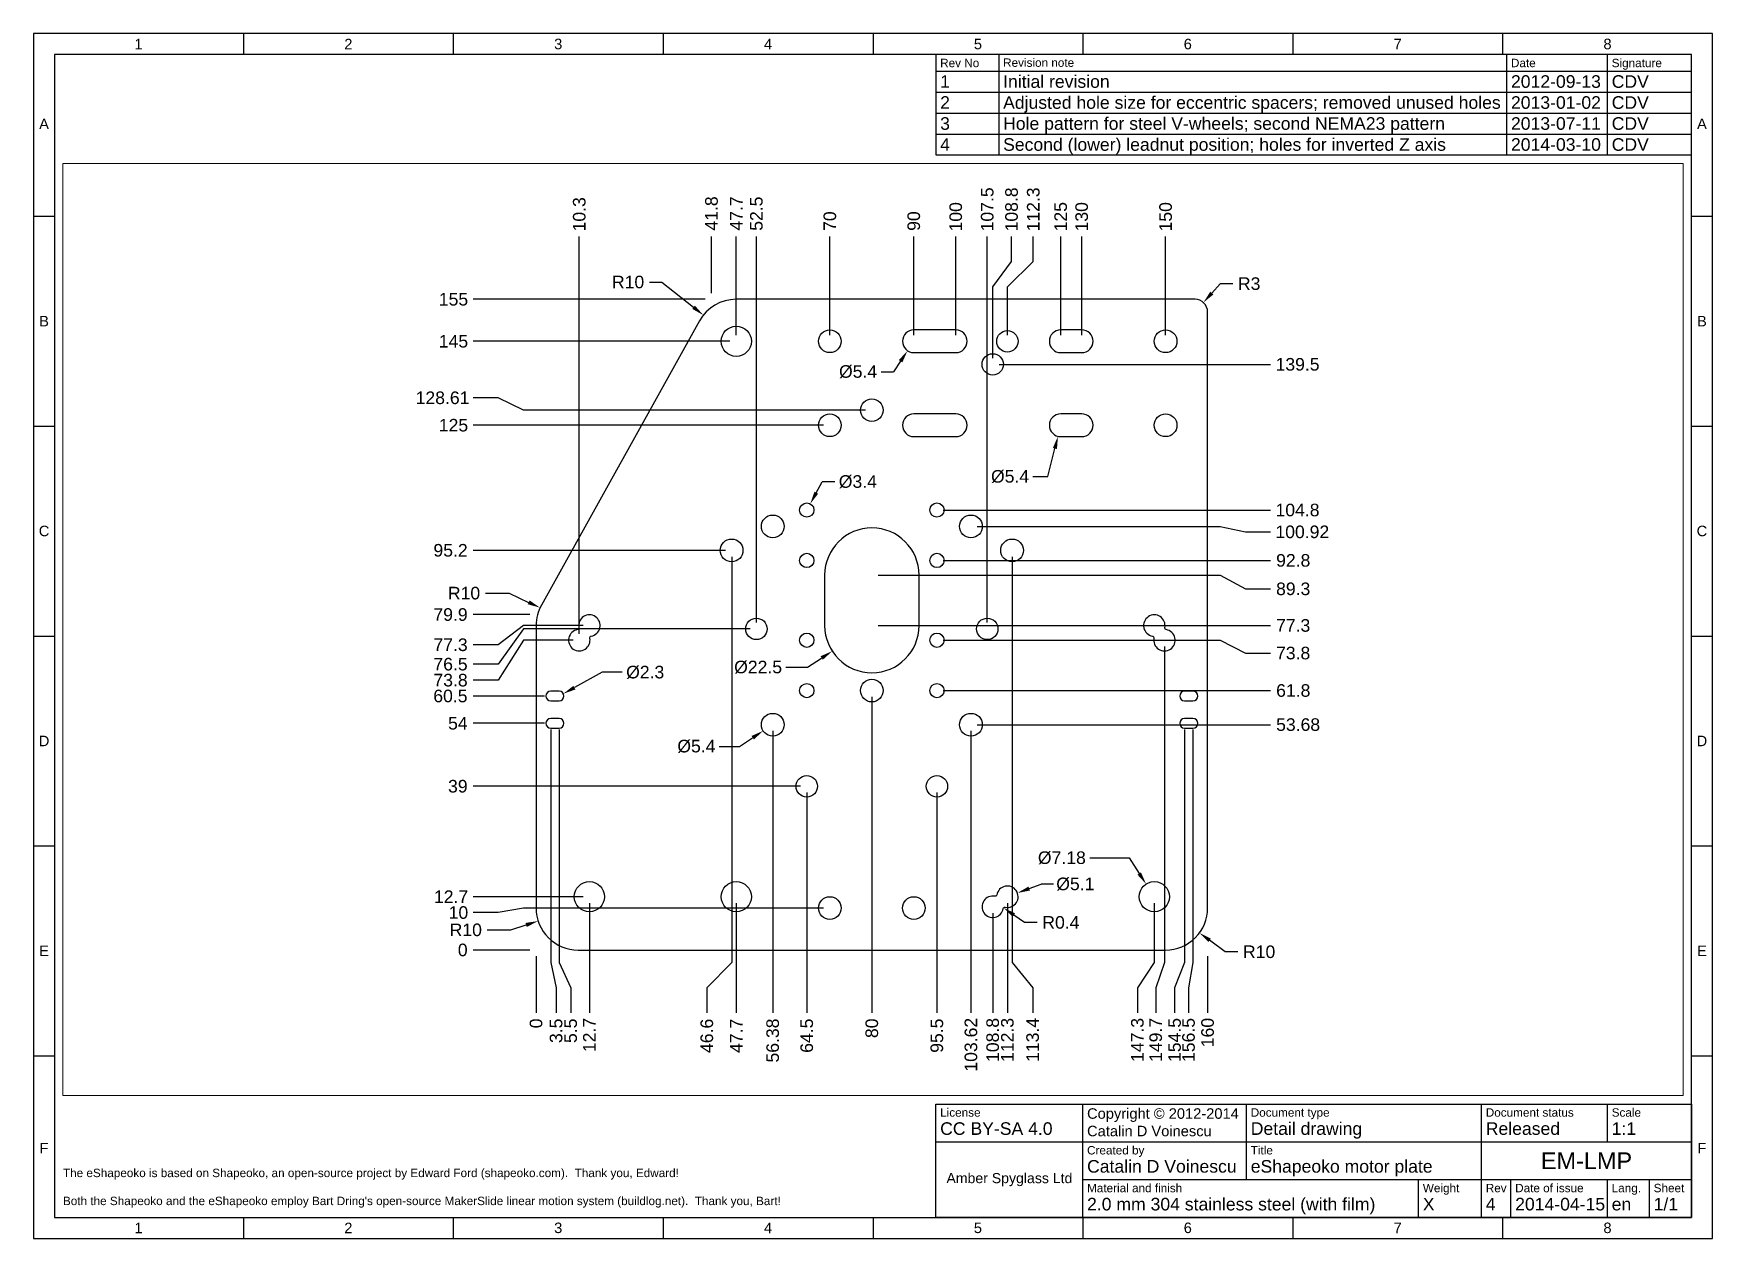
# Paper-space layout 'Sheet3' of a CAD drawing. Header units: millimetres. Extents: x 15 to 415, y 5 to 292.
# The model-space entities are those that its viewports show. They can reach past a viewport. Long polylines and large blocks are cut down to what shows.
import ezdxf

# ---------------------------------------------------------------- set-up
doc = ezdxf.new("R2010")
doc.units = ezdxf.units.MM
doc.layers.add('Dimensions', color=7, linetype='Continuous')
doc.layers.add('Parts', color=7, linetype='Continuous')
doc.styles.get("Standard").update_dxf_attribs({"font": 'arial.ttf'})
doc.dimstyles.new('Copy of Standard', dxfattribs={"dimtxt": 3, "dimasz": 3, "dimexe": 3, "dimexo": 1.5, "dimgap": 1.5, "dimtad": 0, "dimtoh": 1, "dimdsep": 46, "dimtxsty": 'Standard', "dimcen": 0, "dimadec": 0, "dimazin": 2, "dimtfac": 1, "dimtofl": 0, "dimtmove": 0, "dimatfit": 3, "dimfxl": 1, "dimtolj": 1, "dimtzin": 0, "dimarcsym": 0})

psp = doc.layouts.new('Sheet3')

# ---------------------------------------------------------------- texts
for s, insert, char_height, width, attachment_point in [('{1}', (40, 289.5), 2.5, 50, 5), ('{2}', (90, 289.5), 2.5, 50, 5), ('{3}', (140, 289.5), 2.5, 50, 5), ('{4}', (190, 289.5), 2.5, 50, 5), ('{5}', (240, 289.5), 2.5, 50, 5), ('{6}', (290, 289.5), 2.5, 50, 5), ('{7}', (340, 289.5), 2.5, 50, 5), ('{8}', (390, 289.5), 2.5, 50, 5), ('{Rev No}', (231, 286), 2, 13, 1), ('{Revision note}', (246, 286.08), 2, 99, 1), ('{Date}', (367, 286), 2, 22, 1), ('{Signature}', (391, 286), 2, 18, 1), ('{1}', (231, 282.08), 3, 13, 1), ('{Initial revision}', (246, 282.08), 3, 99, 1), ('{2012-09-13}', (367, 282.08), 3, 22, 1), ('{CDV}', (391, 282.08), 3, 18, 1), ('{2}', (231, 277.08), 3, 13, 1), ('{Adjusted hole size for eccentric spacers; removed unused holes}', (246, 277.08), 3, 119, 1), ('{2013-01-02}', (367, 277.08), 3, 22, 1), ('{CDV}', (391, 277.08), 3, 18, 1), ('{3}', (231, 272.08), 3, 13, 1), ('{Hole pattern for steel V-wheels; second NEMA23 pattern}', (246, 272.08), 3, 119, 1), ('{2013-07-11}', (367, 272.08), 3, 22, 1), ('{CDV}', (391, 272.08), 3, 18, 1), ('{A}', (17.5, 270.5), 2.5, 5, 5), ('{A}', (412.5, 270.5), 2.5, 5, 5), ('{4}', (231, 267.08), 3, 13, 1), ('{Second (lower) leadnut position; holes for inverted Z axis}', (246, 267.08), 3, 119, 1), ('{2014-03-10}', (367, 267.08), 3, 22, 1), ('{CDV}', (391, 267.08), 3, 18, 1), ('{B}', (17.5, 223.5), 2.5, 5, 5), ('{B}', (412.5, 223.5), 2.5, 5, 5), ('{C}', (17.5, 173.5), 2.5, 5, 5), ('{C}', (412.5, 173.5), 2.5, 5, 5), ('{D}', (17.5, 123.5), 2.5, 5, 5), ('{D}', (412.5, 123.5), 2.5, 5, 5), ('{E}', (17.5, 73.5), 2.5, 5, 5), ('{E}', (412.5, 73.5), 2.5, 5, 5), ('{License\\P\\H1.5x;CC BY-SA 4.0}', (231, 36), 2, 33, 1), ('{Copyright © 2012-2014\\PCatalin D Voinescu}', (266, 36), 2.5, 37, 1), ('{Document type\\P\\H1.5x;Detail drawing}', (305, 36), 2, 54, 1), ('{Document status\\P\\H1.5x;Released}', (361, 36), 2, 28, 1), ('{Scale\\P\\H1.5x;1:1}', (391, 36), 2, 18, 1), ('{F}', (17.5, 26.5), 2.5, 5, 5), ('{Created by\\P\\H1.5x;Catalin D Voinescu}', (266, 27), 2, 37, 1), ('{Title\\P\\H1.5x;eShapeoko motor plate}', (305, 27), 2, 54, 1), ('{EM-LMP}', (385, 23.5), 4, 48, 5), ('{F}', (412.5, 26.5), 2.5, 5, 5), ("{The eShapeoko is based on Shapeoko, an open-source project by Edward Ford (shapeoko.com).  Thank you, Edward!\\P\\PBoth the Shapeoko and the eShapeoko employ Bart Dring's open-source MakerSlide linear motion system (buildlog.net).  Thank you, Bart!}", (22, 21.6), 2, 176.1121, 1), ('{\\H0.8x;Amber Spyglass Ltd}', (247.5, 19), 3, 33, 5), ('{Material and finish\\P\\H1.5x;2.0 mm 304 stainless steel (with film)}', (266, 18), 2, 78, 1), ('{Weight\\P\\H1.5x;X}', (346, 18), 2, 13, 1), ('{Rev\\P\\H1.5x;4}', (361, 18), 2, 6, 1), ('{Date of issue\\P\\H1.5x;2014-04-15}', (368, 18), 2, 21.3076, 1), ('{Lang.\\P\\H1.5x;en}', (391, 18), 2, 8, 1), ('{Sheet\\P\\H1.5x;1/1}', (401, 18), 2, 8, 1), ('{1}', (40, 7.5), 2.5, 50, 5), ('{2}', (90, 7.5), 2.5, 50, 5), ('{3}', (140, 7.5), 2.5, 50, 5), ('{4}', (190, 7.5), 2.5, 50, 5), ('{5}', (240, 7.5), 2.5, 50, 5), ('{6}', (290, 7.5), 2.5, 50, 5), ('{7}', (340, 7.5), 2.5, 50, 5), ('{8}', (390, 7.5), 2.5, 50, 5)]:
    psp.add_mtext(s, dxfattribs=dict(insert=insert, char_height=char_height, width=width, attachment_point=attachment_point))

msp = doc.modelspace()

# ---------------------------------------------------------------- blocks, each defined once
blk = doc.blocks.new('*D1')
at = {"layer": 'Defpoints', "color": 0}
for p in [(-15, 145), (47.7, 145), (0, 0)]:
    blk.add_point(p, dxfattribs=at)
at = {"layer": 'Dimensions', "color": 0, "lineweight": -2}
blk.add_line((46.2, 145), (-15, 145), dxfattribs=at)
at = {"layer": 'Dimensions', "color": 0, "insert": (-19.68, 145), "char_height": 3, "attachment_point": 5}
blk.add_mtext('\\A1;145', dxfattribs=at)
blk = doc.blocks.new('*D2')
at = {"layer": 'Defpoints', "color": 0}
for p in [(12.7, 77.3), (-15, 72.7), (0, 0)]:
    blk.add_point(p, dxfattribs=at)
at = {"layer": 'Dimensions', "color": 0, "lineweight": -2}
for p, q in [((-3, 77.3), (-9, 72.7)), ((11.2, 77.3), (-3, 77.3)), ((-9, 72.7), (-15, 72.7))]:
    blk.add_line(p, q, dxfattribs=at)
at = {"layer": 'Dimensions', "color": 0, "insert": (-20.38, 72.7), "char_height": 3, "attachment_point": 5}
blk.add_mtext('\\A1;77.3', dxfattribs=at)
blk = doc.blocks.new('*D3')
at = {"layer": 'Defpoints', "color": 0}
for p in [(-15, 12.7), (12.7, 12.7), (0, 0)]:
    blk.add_point(p, dxfattribs=at)
at = {"layer": 'Dimensions', "color": 0, "lineweight": -2}
blk.add_line((11.2, 12.7), (-15, 12.7), dxfattribs=at)
at = {"layer": 'Dimensions', "color": 0, "insert": (-20.25, 12.7), "char_height": 3, "attachment_point": 5}
blk.add_mtext('\\A1;12.7', dxfattribs=at)
blk = doc.blocks.new('*D4')
at = {"layer": 'Defpoints', "color": 0}
for p in [(52.5, 76.5), (-15, 68.08), (0, 0)]:
    blk.add_point(p, dxfattribs=at)
at = {"layer": 'Dimensions', "color": 0, "lineweight": -2}
for p, q in [((-3, 76.5), (-9, 68.08)), ((51, 76.5), (-3, 76.5)), ((-9, 68.08), (-15, 68.08))]:
    blk.add_line(p, q, dxfattribs=at)
at = {"layer": 'Dimensions', "color": 0, "insert": (-20.39, 68.08), "char_height": 3, "attachment_point": 5}
blk.add_mtext('\\A1;76.5', dxfattribs=at)
blk = doc.blocks.new('*D5')
at = {"layer": 'Defpoints', "color": 0}
for p in [(-15, 125), (70, 125), (0, 0)]:
    blk.add_point(p, dxfattribs=at)
at = {"layer": 'Dimensions', "color": 0, "lineweight": -2}
for p, q in [((-9, 125), (-15, 125)), ((-3, 125), (-9, 125)), ((68.5, 125), (-3, 125))]:
    blk.add_line(p, q, dxfattribs=at)
at = {"layer": 'Dimensions', "color": 0, "insert": (-19.68, 125), "char_height": 3, "attachment_point": 5}
blk.add_mtext('\\A1;125', dxfattribs=at)
blk = doc.blocks.new('*D6')
at = {"layer": 'Defpoints', "color": 0}
for p in [(95.5, 104.8), (175, 104.8), (0, 0)]:
    blk.add_point(p, dxfattribs=at)
at = {"layer": 'Dimensions', "color": 0, "lineweight": -2}
blk.add_line((97, 104.8), (175, 104.8), dxfattribs=at)
at = {"layer": 'Dimensions', "color": 0, "insert": (181.4185, 104.8), "char_height": 3, "attachment_point": 5}
blk.add_mtext('\\A1;104.8', dxfattribs=at)
blk = doc.blocks.new('*D7')
at = {"layer": 'Defpoints', "color": 0}
for p in [(95.5, 92.8), (175, 92.8), (0, 0)]:
    blk.add_point(p, dxfattribs=at)
at = {"layer": 'Dimensions', "color": 0, "lineweight": -2}
blk.add_line((97, 92.8), (175, 92.8), dxfattribs=at)
at = {"layer": 'Dimensions', "color": 0, "insert": (180.3955, 92.8), "char_height": 3, "attachment_point": 5}
blk.add_mtext('\\A1;92.8', dxfattribs=at)
blk = doc.blocks.new('*D8')
at = {"layer": 'Defpoints', "color": 0}
for p in [(95.5, 73.8), (175, 70.72), (0, 0)]:
    blk.add_point(p, dxfattribs=at)
at = {"layer": 'Dimensions', "color": 0, "lineweight": -2}
for p, q in [((97, 73.8), (163, 73.8)), ((163, 73.8), (169, 70.72)), ((169, 70.72), (175, 70.72))]:
    blk.add_line(p, q, dxfattribs=at)
at = {"layer": 'Dimensions', "color": 0, "insert": (180.38, 70.72), "char_height": 3, "attachment_point": 5}
blk.add_mtext('\\A1;73.8', dxfattribs=at)
blk = doc.blocks.new('*D9')
at = {"layer": 'Defpoints', "color": 0}
for p in [(95.5, 61.8), (175, 61.8), (0, 0)]:
    blk.add_point(p, dxfattribs=at)
at = {"layer": 'Dimensions', "color": 0, "lineweight": -2}
blk.add_line((97, 61.8), (175, 61.8), dxfattribs=at)
at = {"layer": 'Dimensions', "color": 0, "insert": (180.4045, 61.8), "char_height": 3, "attachment_point": 5}
blk.add_mtext('\\A1;61.8', dxfattribs=at)
blk = doc.blocks.new('*D10')
at = {"layer": 'Defpoints', "color": 0}
for p in [(-15, 39), (64.5, 39), (0, 0)]:
    blk.add_point(p, dxfattribs=at)
at = {"layer": 'Dimensions', "color": 0, "lineweight": -2}
blk.add_line((63, 39), (-15, 39), dxfattribs=at)
at = {"layer": 'Dimensions', "color": 0, "insert": (-18.648, 39), "char_height": 3, "attachment_point": 5}
blk.add_mtext('\\A1;39', dxfattribs=at)
blk = doc.blocks.new('*D11')
at = {"layer": 'Defpoints', "color": 0}
for p in [(-15, 60.5), (3.5, 60.5), (0, 0)]:
    blk.add_point(p, dxfattribs=at)
at = {"layer": 'Dimensions', "color": 0, "lineweight": -2}
blk.add_line((2, 60.5), (-15, 60.5), dxfattribs=at)
at = {"layer": 'Dimensions', "color": 0, "insert": (-20.412, 60.5), "char_height": 3, "attachment_point": 5}
blk.add_mtext('\\A1;60.5', dxfattribs=at)
blk = doc.blocks.new('*D12')
at = {"layer": 'Defpoints', "color": 0}
for p in [(-15, 54), (3.5, 54), (0, 0)]:
    blk.add_point(p, dxfattribs=at)
at = {"layer": 'Dimensions', "color": 0, "lineweight": -2}
blk.add_line((2, 54), (-15, 54), dxfattribs=at)
at = {"layer": 'Dimensions', "color": 0, "insert": (-18.6405, 54), "char_height": 3, "attachment_point": 5}
blk.add_mtext('\\A1;54', dxfattribs=at)
blk = doc.blocks.new('*D13')
at = {"layer": 'Defpoints', "color": 0}
for p in [(80, 77.3), (175, 77.3), (0, 0)]:
    blk.add_point(p, dxfattribs=at)
at = {"layer": 'Dimensions', "color": 0, "lineweight": -2}
blk.add_line((81.5, 77.3), (175, 77.3), dxfattribs=at)
at = {"layer": 'Dimensions', "color": 0, "insert": (180.3805, 77.3), "char_height": 3, "attachment_point": 5}
blk.add_mtext('\\A1;77.3', dxfattribs=at)
blk = doc.blocks.new('*D14')
at = {"layer": 'Defpoints', "color": 0}
for p in [(80, 89.3), (175, 86.02), (0, 0)]:
    blk.add_point(p, dxfattribs=at)
at = {"layer": 'Dimensions', "color": 0, "lineweight": -2}
for p, q in [((81.5, 89.3), (163, 89.3)), ((163, 89.3), (169, 86.02)), ((169, 86.02), (175, 86.02))]:
    blk.add_line(p, q, dxfattribs=at)
at = {"layer": 'Dimensions', "color": 0, "insert": (180.39, 86.02), "char_height": 3, "attachment_point": 5}
blk.add_mtext('\\A1;89.3', dxfattribs=at)
blk = doc.blocks.new('*D15')
at = {"layer": 'Defpoints', "color": 0}
for p in [(70, 170), (70, 145), (0, 0)]:
    blk.add_point(p, dxfattribs=at)
at = {"layer": 'Dimensions', "color": 0, "lineweight": -2}
blk.add_line((70, 146.5), (70, 170), dxfattribs=at)
at = {"layer": 'Dimensions', "color": 0, "insert": (70, 173.6285), "char_height": 3, "attachment_point": 5, "rotation": 90}
blk.add_mtext('\\A1;70', dxfattribs=at)
blk = doc.blocks.new('*D16')
at = {"layer": 'Defpoints', "color": 0}
for p in [(90, 170), (90, 145), (0, 0)]:
    blk.add_point(p, dxfattribs=at)
at = {"layer": 'Dimensions', "color": 0, "lineweight": -2}
blk.add_line((90, 146.5), (90, 170), dxfattribs=at)
at = {"layer": 'Dimensions', "color": 0, "insert": (90, 173.64), "char_height": 3, "attachment_point": 5, "rotation": 90}
blk.add_mtext('\\A1;90', dxfattribs=at)
blk = doc.blocks.new('*D17')
at = {"layer": 'Defpoints', "color": 0}
for p in [(100, 170), (100, 145), (0, 0)]:
    blk.add_point(p, dxfattribs=at)
at = {"layer": 'Dimensions', "color": 0, "lineweight": -2}
blk.add_line((100, 146.5), (100, 170), dxfattribs=at)
at = {"layer": 'Dimensions', "color": 0, "insert": (100, 174.66), "char_height": 3, "attachment_point": 5, "rotation": 90}
blk.add_mtext('\\A1;100', dxfattribs=at)
blk = doc.blocks.new('*D18')
at = {"layer": 'Defpoints', "color": 0}
for p in [(118.47, 170), (112.3, 145), (0, 0)]:
    blk.add_point(p, dxfattribs=at)
at = {"layer": 'Dimensions', "color": 0, "lineweight": -2}
for p, q in [((118.47, 164), (118.47, 170)), ((112.3, 158), (118.47, 164)), ((112.3, 146.5), (112.3, 158))]:
    blk.add_line(p, q, dxfattribs=at)
at = {"layer": 'Dimensions', "color": 0, "insert": (118.47, 176.42), "char_height": 3, "attachment_point": 5, "rotation": 90}
blk.add_mtext('\\A1;112.3', dxfattribs=at)
blk = doc.blocks.new('*D19')
at = {"layer": 'Defpoints', "color": 0}
for p in [(150, 170), (150, 145), (0, 0)]:
    blk.add_point(p, dxfattribs=at)
at = {"layer": 'Dimensions', "color": 0, "lineweight": -2}
blk.add_line((150, 146.5), (150, 170), dxfattribs=at)
at = {"layer": 'Dimensions', "color": 0, "insert": (150, 174.6635), "char_height": 3, "attachment_point": 5, "rotation": 90}
blk.add_mtext('\\A1;150', dxfattribs=at)
blk = doc.blocks.new('*D20')
at = {"layer": 'Defpoints', "color": 0}
for p in [(12.7, 12.7), (0, 0), (12.7, -15)]:
    blk.add_point(p, dxfattribs=at)
at = {"layer": 'Dimensions', "color": 0, "lineweight": -2}
blk.add_line((12.7, 11.2), (12.7, -15), dxfattribs=at)
at = {"layer": 'Dimensions', "color": 0, "insert": (12.7, -20.25), "char_height": 3, "attachment_point": 5, "rotation": 90}
blk.add_mtext('\\A1;12.7', dxfattribs=at)
blk = doc.blocks.new('*D21')
at = {"layer": 'Defpoints', "color": 0}
for p in [(47.7, 12.7), (0, 0), (47.7, -15)]:
    blk.add_point(p, dxfattribs=at)
at = {"layer": 'Dimensions', "color": 0, "lineweight": -2}
blk.add_line((47.7, 11.2), (47.7, -15), dxfattribs=at)
at = {"layer": 'Dimensions', "color": 0, "insert": (47.7, -20.451), "char_height": 3, "attachment_point": 5, "rotation": 90}
blk.add_mtext('\\A1;47.7', dxfattribs=at)
blk = doc.blocks.new('*D22')
at = {"layer": 'Defpoints', "color": 0}
for p in [(47.7, 170), (47.7, 145), (0, 0)]:
    blk.add_point(p, dxfattribs=at)
at = {"layer": 'Dimensions', "color": 0, "lineweight": -2}
blk.add_line((47.7, 146.5), (47.7, 170), dxfattribs=at)
at = {"layer": 'Dimensions', "color": 0, "insert": (47.7, 175.451), "char_height": 3, "attachment_point": 5, "rotation": 90}
blk.add_mtext('\\A1;47.7', dxfattribs=at)
blk = doc.blocks.new('*D23')
at = {"layer": 'Defpoints', "color": 0}
for p in [(112.3, 12.7), (0, 0), (112.3, -15)]:
    blk.add_point(p, dxfattribs=at)
at = {"layer": 'Dimensions', "color": 0, "lineweight": -2}
blk.add_line((112.3, 11.2), (112.3, -15), dxfattribs=at)
at = {"layer": 'Dimensions', "color": 0, "insert": (112.3, -21.4155), "char_height": 3, "attachment_point": 5, "rotation": 90}
blk.add_mtext('\\A1;112.3', dxfattribs=at)
blk = doc.blocks.new('*D24')
at = {"layer": 'Defpoints', "color": 0}
for p in [(147.3, 12.7), (0, 0), (143.28, -15)]:
    blk.add_point(p, dxfattribs=at)
at = {"layer": 'Dimensions', "color": 0, "lineweight": -2}
for p, q in [((147.3, 11.2), (147.3, -3)), ((147.3, -3), (143.28, -9)), ((143.28, -9), (143.28, -15))]:
    blk.add_line(p, q, dxfattribs=at)
at = {"layer": 'Dimensions', "color": 0, "insert": (143.28, -21.42), "char_height": 3, "attachment_point": 5, "rotation": 90}
blk.add_mtext('\\A1;147.3', dxfattribs=at)
blk = doc.blocks.new('*D25')
at = {"layer": 'Defpoints', "color": 0}
for p in [(64.5, 39), (0, 0), (64.5, -15)]:
    blk.add_point(p, dxfattribs=at)
at = {"layer": 'Dimensions', "color": 0, "lineweight": -2}
blk.add_line((64.5, 37.5), (64.5, -15), dxfattribs=at)
at = {"layer": 'Dimensions', "color": 0, "insert": (64.5, -20.412), "char_height": 3, "attachment_point": 5, "rotation": 90}
blk.add_mtext('\\A1;64.5', dxfattribs=at)
blk = doc.blocks.new('*D26')
at = {"layer": 'Defpoints', "color": 0}
for p in [(95.5, 39), (0, 0), (95.5, -15)]:
    blk.add_point(p, dxfattribs=at)
at = {"layer": 'Dimensions', "color": 0, "lineweight": -2}
blk.add_line((95.5, 37.5), (95.5, -15), dxfattribs=at)
at = {"layer": 'Dimensions', "color": 0, "insert": (95.5, -20.403), "char_height": 3, "attachment_point": 5, "rotation": 90}
blk.add_mtext('\\A1;95.5', dxfattribs=at)
blk = doc.blocks.new('*D27')
at = {"layer": 'Defpoints', "color": 0}
for p in [(56.38, 53.68), (0, 0), (56.38, -15)]:
    blk.add_point(p, dxfattribs=at)
at = {"layer": 'Dimensions', "color": 0, "lineweight": -2}
blk.add_line((56.38, 52.18), (56.38, -15), dxfattribs=at)
at = {"layer": 'Dimensions', "color": 0, "insert": (56.38, -21.5595), "char_height": 3, "attachment_point": 5, "rotation": 90}
blk.add_mtext('\\A1;56.38', dxfattribs=at)
blk = doc.blocks.new('*D28')
at = {"layer": 'Defpoints', "color": 0}
for p in [(103.62, 100.92), (175, 99.59), (0, 0)]:
    blk.add_point(p, dxfattribs=at)
at = {"layer": 'Dimensions', "color": 0, "lineweight": -2}
for p, q in [((105.12, 100.92), (163, 100.92)), ((163, 100.92), (169, 99.59)), ((169, 99.59), (175, 99.59))]:
    blk.add_line(p, q, dxfattribs=at)
at = {"layer": 'Dimensions', "color": 0, "insert": (182.56, 99.59), "char_height": 3, "attachment_point": 5}
blk.add_mtext('\\A1;100.92', dxfattribs=at)
blk = doc.blocks.new('*D29')
at = {"layer": 'Defpoints', "color": 0}
for p in [(103.62, 53.68), (175, 53.68), (0, 0)]:
    blk.add_point(p, dxfattribs=at)
at = {"layer": 'Dimensions', "color": 0, "lineweight": -2}
blk.add_line((105.12, 53.68), (175, 53.68), dxfattribs=at)
at = {"layer": 'Dimensions', "color": 0, "insert": (181.5595, 53.68), "char_height": 3, "attachment_point": 5}
blk.add_mtext('\\A1;53.68', dxfattribs=at)
blk = doc.blocks.new('*D30')
at = {"layer": 'Defpoints', "color": 0}
for p in [(0, 0), (160, 0), (160, -15)]:
    blk.add_point(p, dxfattribs=at)
at = {"layer": 'Dimensions', "color": 0, "lineweight": -2}
blk.add_line((160, -1.5), (160, -15), dxfattribs=at)
at = {"layer": 'Dimensions', "color": 0, "insert": (160, -19.6635), "char_height": 3, "attachment_point": 5, "rotation": 90}
blk.add_mtext('\\A1;160', dxfattribs=at)
blk = doc.blocks.new('*D31')
at = {"layer": 'Defpoints', "color": 0}
for p in [(0, 0), (0, 0), (0, -15)]:
    blk.add_point(p, dxfattribs=at)
at = {"layer": 'Dimensions', "color": 0, "lineweight": -2}
blk.add_line((0, -1.5), (0, -15), dxfattribs=at)
at = {"layer": 'Dimensions', "color": 0, "insert": (0, -17.4765), "char_height": 3, "attachment_point": 5, "rotation": 90}
blk.add_mtext('\\A1;0', dxfattribs=at)
blk = doc.blocks.new('*D32')
at = {"layer": 'Defpoints', "color": 0}
for p in [(-15, 0), (0, 0), (0, 0)]:
    blk.add_point(p, dxfattribs=at)
at = {"layer": 'Dimensions', "color": 0, "lineweight": -2}
blk.add_line((-1.5, 0), (-15, 0), dxfattribs=at)
at = {"layer": 'Dimensions', "color": 0, "insert": (-17.4765, 0), "char_height": 3, "attachment_point": 5}
blk.add_mtext('\\A1;0', dxfattribs=at)
blk = doc.blocks.new('*D33')
at = {"layer": 'Defpoints', "color": 0}
for p in [(-15, 155), (41.8, 155), (0, 0)]:
    blk.add_point(p, dxfattribs=at)
at = {"layer": 'Dimensions', "color": 0, "lineweight": -2}
blk.add_line((40.3, 155), (-15, 155), dxfattribs=at)
at = {"layer": 'Dimensions', "color": 0, "insert": (-19.68, 155), "char_height": 3, "attachment_point": 5}
blk.add_mtext('\\A1;155', dxfattribs=at)
blk = doc.blocks.new('*D34')
at = {"layer": 'Defpoints', "color": 0}
for p in [(41.8, 170), (41.8, 155), (0, 0)]:
    blk.add_point(p, dxfattribs=at)
at = {"layer": 'Dimensions', "color": 0, "lineweight": -2}
blk.add_line((41.8, 156.5), (41.8, 170), dxfattribs=at)
at = {"layer": 'Dimensions', "color": 0, "insert": (41.8, 175.4555), "char_height": 3, "attachment_point": 5, "rotation": 90}
blk.add_mtext('\\A1;41.8', dxfattribs=at)
blk = doc.blocks.new('*D35')
at = {"layer": 'Defpoints', "color": 0}
for p in [(-15, 79.9), (0, 79.9), (0, 0)]:
    blk.add_point(p, dxfattribs=at)
at = {"layer": 'Dimensions', "color": 0, "lineweight": -2}
blk.add_line((-1.5, 79.9), (-15, 79.9), dxfattribs=at)
at = {"layer": 'Dimensions', "color": 0, "insert": (-20.3835, 79.9), "char_height": 3, "attachment_point": 5}
blk.add_mtext('\\A1;79.9', dxfattribs=at)
blk = doc.blocks.new('*D36')
at = {"layer": 'Defpoints', "color": 0}
for p in [(157, 152), (159, 154.24)]:
    blk.add_point(p, dxfattribs=at)
at = {"layer": 'Dimensions', "color": 0, "lineweight": -2}
for p in [(160.99, 156.48), (165.99, 158.72)]:
    blk.add_line(p, (162.99, 158.72), dxfattribs=at)
at = {"layer": 'Dimensions', "color": 0}
blk.add_solid([(160.62, 156.81), (161.36, 156.15), (159, 154.24)], dxfattribs=at)
at = {"layer": 'Dimensions', "color": 0, "insert": (169.9, 158.72), "char_height": 3, "attachment_point": 5}
blk.add_mtext('\\A1;R3', dxfattribs=at)
blk = doc.blocks.new('*D37')
at = {"layer": 'Defpoints', "color": 0}
for p in [(150, 10), (158.06, 4.08)]:
    blk.add_point(p, dxfattribs=at)
at = {"layer": 'Dimensions', "color": 0, "lineweight": -2}
for p, q in [((164.2, -0.43), (160.48, 2.31)), ((167.2, -0.43), (164.2, -0.43))]:
    blk.add_line(p, q, dxfattribs=at)
at = {"layer": 'Dimensions', "color": 0}
blk.add_solid([(160.77, 2.71), (160.18, 1.9), (158.06, 4.08)], dxfattribs=at)
at = {"layer": 'Dimensions', "color": 0, "insert": (172.27, -0.43), "char_height": 3, "attachment_point": 5}
blk.add_mtext('\\A1;R10', dxfattribs=at)
blk = doc.blocks.new('*D38')
at = {"layer": 'Defpoints', "color": 0}
for p in [(10, 10), (0.49, 6.9)]:
    blk.add_point(p, dxfattribs=at)
at = {"layer": 'Dimensions', "color": 0, "lineweight": -2}
for p, q in [((-11.68, 4.79), (-6, 4.79)), ((-6, 4.79), (-2.36, 5.97))]:
    blk.add_line(p, q, dxfattribs=at)
at = {"layer": 'Dimensions', "color": 0}
blk.add_solid([(-2.21, 5.5), (-2.52, 6.45), (0.49, 6.9)], dxfattribs=at)
at = {"layer": 'Dimensions', "color": 0, "insert": (-16.75, 4.79), "char_height": 3, "attachment_point": 5}
blk.add_mtext('\\A1;R10', dxfattribs=at)
blk = doc.blocks.new('*D39')
at = {"layer": 'Defpoints', "color": 0}
for p in [(0.94, 81.55), (10, 77.3)]:
    blk.add_point(p, dxfattribs=at)
at = {"layer": 'Dimensions', "color": 0, "lineweight": -2}
for p, q in [((-12.09, 85), (-6.42, 85)), ((-6.42, 85), (-1.77, 82.82))]:
    blk.add_line(p, q, dxfattribs=at)
at = {"layer": 'Dimensions', "color": 0}
blk.add_solid([(-1.98, 82.37), (-1.56, 83.27), (0.94, 81.55)], dxfattribs=at)
at = {"layer": 'Dimensions', "color": 0, "insert": (-17.17, 85), "char_height": 3, "attachment_point": 5}
blk.add_mtext('\\A1;R10', dxfattribs=at)
blk = doc.blocks.new('*D40')
at = {"layer": 'Defpoints', "color": 0}
for p in [(39.86, 151.24), (47.68, 145)]:
    blk.add_point(p, dxfattribs=at)
at = {"layer": 'Dimensions', "color": 0, "lineweight": -2}
for p, q in [((26.99, 159.11), (29.99, 159.11)), ((29.99, 159.11), (37.52, 153.11))]:
    blk.add_line(p, q, dxfattribs=at)
at = {"layer": 'Dimensions', "color": 0}
blk.add_solid([(37.21, 152.72), (37.83, 153.5), (39.86, 151.24)], dxfattribs=at)
at = {"layer": 'Dimensions', "color": 0, "insert": (21.92, 159.11), "char_height": 3, "attachment_point": 5}
blk.add_mtext('\\A1;R10', dxfattribs=at)
blk = doc.blocks.new('*D41')
at = {"layer": 'Defpoints', "color": 0}
for p in [(145.34, 15.71), (149.26, 9.69)]:
    blk.add_point(p, dxfattribs=at)
at = {"layer": 'Dimensions', "color": 0, "lineweight": -2}
for p, q in [((131.9, 21.94), (141.27, 21.94)), ((141.27, 21.94), (143.7, 18.22))]:
    blk.add_line(p, q, dxfattribs=at)
at = {"layer": 'Dimensions', "color": 0}
blk.add_solid([(143.28, 17.95), (144.12, 18.49), (145.34, 15.71)], dxfattribs=at)
at = {"layer": 'Dimensions', "color": 0, "insert": (125.27, 21.94), "char_height": 3, "attachment_point": 5}
blk.add_mtext('\\A1;%%c7.18', dxfattribs=at)
blk = doc.blocks.new('*D42')
at = {"layer": 'Defpoints', "color": 0}
for p in [(54.12, 52.21), (58.64, 55.15)]:
    blk.add_point(p, dxfattribs=at)
at = {"layer": 'Dimensions', "color": 0, "lineweight": -2}
for p, q in [((43.66, 48.52), (48.45, 48.52)), ((48.45, 48.52), (51.6, 50.57))]:
    blk.add_line(p, q, dxfattribs=at)
at = {"layer": 'Dimensions', "color": 0}
blk.add_solid([(51.88, 50.15), (51.33, 50.99), (54.12, 52.21)], dxfattribs=at)
at = {"layer": 'Dimensions', "color": 0, "insert": (38.2, 48.52), "char_height": 3, "attachment_point": 5}
blk.add_mtext('\\A1;%%c5.4', dxfattribs=at)
blk = doc.blocks.new('*D43')
at = {"layer": 'Defpoints', "color": 0}
for p in [(65.32, 106.29), (63.68, 103.31)]:
    blk.add_point(p, dxfattribs=at)
at = {"layer": 'Dimensions', "color": 0, "lineweight": -2}
for p in [(66.76, 108.92), (71.2, 111.55)]:
    blk.add_line(p, (68.2, 111.55), dxfattribs=at)
at = {"layer": 'Dimensions', "color": 0}
blk.add_solid([(66.32, 109.16), (67.2, 108.68), (65.32, 106.29)], dxfattribs=at)
at = {"layer": 'Dimensions', "color": 0, "insert": (76.66, 111.55), "char_height": 3, "attachment_point": 5}
blk.add_mtext('\\A1;%%c3.4', dxfattribs=at)
blk = doc.blocks.new('*D44')
at = {"layer": 'Defpoints', "color": 0}
for p in [(6.51, 61.06), (4.49, 59.94)]:
    blk.add_point(p, dxfattribs=at)
at = {"layer": 'Dimensions', "color": 0, "lineweight": -2}
for p, q in [((15.75, 66.15), (9.13, 62.5)), ((20.54, 66.15), (15.75, 66.15))]:
    blk.add_line(p, q, dxfattribs=at)
at = {"layer": 'Dimensions', "color": 0}
blk.add_solid([(8.89, 62.94), (9.38, 62.07), (6.51, 61.06)], dxfattribs=at)
at = {"layer": 'Dimensions', "color": 0, "insert": (26, 66.15), "char_height": 3, "attachment_point": 5}
blk.add_mtext('\\A1;%%c2.3', dxfattribs=at)
blk = doc.blocks.new('*D45')
at = {"layer": 'Defpoints', "color": 0}
for p in [(89.44, 83.41), (70.56, 71.19)]:
    blk.add_point(p, dxfattribs=at)
at = {"layer": 'Dimensions', "color": 0, "lineweight": -2}
for p, q in [((64.65, 67.36), (68.04, 69.56)), ((59.54, 67.36), (64.65, 67.36))]:
    blk.add_line(p, q, dxfattribs=at)
at = {"layer": 'Dimensions', "color": 0}
blk.add_solid([(68.31, 69.14), (67.77, 69.98), (70.56, 71.19)], dxfattribs=at)
at = {"layer": 'Dimensions', "color": 0, "insert": (52.9, 67.36), "char_height": 3, "attachment_point": 5}
blk.add_mtext('\\A1;%%c22.5', dxfattribs=at)
blk = doc.blocks.new('*D46')
at = {"layer": 'Defpoints', "color": 0}
for p in [(91.5, 147.25), (88.5, 142.75)]:
    blk.add_point(p, dxfattribs=at)
at = {"layer": 'Dimensions', "color": 0, "lineweight": -2}
for p in [(86.84, 140.26), (82.18, 137.76)]:
    blk.add_line(p, (85.18, 137.76), dxfattribs=at)
at = {"layer": 'Dimensions', "color": 0}
blk.add_solid([(87.26, 139.98), (86.42, 140.53), (88.5, 142.75)], dxfattribs=at)
at = {"layer": 'Dimensions', "color": 0, "insert": (76.72, 137.76), "char_height": 3, "attachment_point": 5}
blk.add_mtext('\\A1;%%c5.4', dxfattribs=at)
blk = doc.blocks.new('*D47')
at = {"layer": 'Defpoints', "color": 0}
for p in [(125.66, 127.62), (124.34, 122.38)]:
    blk.add_point(p, dxfattribs=at)
at = {"layer": 'Dimensions', "color": 0, "lineweight": -2}
for p, q in [((121.93, 112.78), (123.61, 119.47)), ((118.39, 112.78), (121.93, 112.78))]:
    blk.add_line(p, q, dxfattribs=at)
at = {"layer": 'Dimensions', "color": 0}
blk.add_solid([(124.1, 119.35), (123.13, 119.59), (124.34, 122.38)], dxfattribs=at)
at = {"layer": 'Dimensions', "color": 0, "insert": (112.93, 112.78), "char_height": 3, "attachment_point": 5}
blk.add_mtext('\\A1;%%c5.4', dxfattribs=at)
blk = doc.blocks.new('*D48')
at = {"layer": 'Defpoints', "color": 0}
for p in [(125, 170), (125, 145), (0, 0)]:
    blk.add_point(p, dxfattribs=at)
at = {"layer": 'Dimensions', "color": 0, "lineweight": -2}
blk.add_line((125, 146.5), (125, 170), dxfattribs=at)
at = {"layer": 'Dimensions', "color": 0, "insert": (125, 174.68), "char_height": 3, "attachment_point": 5, "rotation": 90}
blk.add_mtext('\\A1;125', dxfattribs=at)
blk = doc.blocks.new('*D49')
at = {"layer": 'Defpoints', "color": 0}
for p in [(130, 170), (130, 145), (0, 0)]:
    blk.add_point(p, dxfattribs=at)
at = {"layer": 'Dimensions', "color": 0, "lineweight": -2}
blk.add_line((130, 146.5), (130, 170), dxfattribs=at)
at = {"layer": 'Dimensions', "color": 0, "insert": (130, 174.6635), "char_height": 3, "attachment_point": 5, "rotation": 90}
blk.add_mtext('\\A1;130', dxfattribs=at)
blk = doc.blocks.new('*D50')
at = {"layer": 'Defpoints', "color": 0}
for p in [(103.62, 53.68), (0, 0), (103.62, -15)]:
    blk.add_point(p, dxfattribs=at)
at = {"layer": 'Dimensions', "color": 0, "lineweight": -2}
blk.add_line((103.62, 52.18), (103.62, -15), dxfattribs=at)
at = {"layer": 'Dimensions', "color": 0, "insert": (103.62, -22.563), "char_height": 3, "attachment_point": 5, "rotation": 90}
blk.add_mtext('\\A1;103.62', dxfattribs=at)
blk = doc.blocks.new('*D51')
at = {"layer": 'Defpoints', "color": 0}
for p in [(3.5, 54), (0, 0), (4.78, -15)]:
    blk.add_point(p, dxfattribs=at)
at = {"layer": 'Dimensions', "color": 0, "lineweight": -2}
for p, q in [((3.5, 52.5), (3.5, -3)), ((3.5, -3), (4.78, -9)), ((4.78, -9), (4.78, -15))]:
    blk.add_line(p, q, dxfattribs=at)
at = {"layer": 'Dimensions', "color": 0, "insert": (4.78, -19.24), "char_height": 3, "attachment_point": 5, "rotation": 90}
blk.add_mtext('\\A1;3.5', dxfattribs=at)
blk = doc.blocks.new('*D52')
at = {"layer": 'Defpoints', "color": 0}
for p in [(5.5, 54), (0, 0), (8.25, -15)]:
    blk.add_point(p, dxfattribs=at)
at = {"layer": 'Dimensions', "color": 0, "lineweight": -2}
for p, q in [((5.5, 52.5), (5.5, -3)), ((5.5, -3), (8.25, -9)), ((8.25, -9), (8.25, -15))]:
    blk.add_line(p, q, dxfattribs=at)
at = {"layer": 'Dimensions', "color": 0, "insert": (8.25, -19.24), "char_height": 3, "attachment_point": 5, "rotation": 90}
blk.add_mtext('\\A1;5.5', dxfattribs=at)
blk = doc.blocks.new('*D53')
at = {"layer": 'Defpoints', "color": 0}
for p in [(154.5, 54), (0, 0), (152.13, -15)]:
    blk.add_point(p, dxfattribs=at)
at = {"layer": 'Dimensions', "color": 0, "lineweight": -2}
for p, q in [((154.5, 52.5), (154.5, -3)), ((154.5, -3), (152.13, -9)), ((152.13, -9), (152.13, -15))]:
    blk.add_line(p, q, dxfattribs=at)
at = {"layer": 'Dimensions', "color": 0, "insert": (152.13, -21.43), "char_height": 3, "attachment_point": 5, "rotation": 90}
blk.add_mtext('\\A1;154.5', dxfattribs=at)
blk = doc.blocks.new('*D54')
at = {"layer": 'Defpoints', "color": 0}
for p in [(156.5, 54), (0, 0), (155.46, -15)]:
    blk.add_point(p, dxfattribs=at)
at = {"layer": 'Dimensions', "color": 0, "lineweight": -2}
for p, q in [((156.5, 52.5), (156.5, -3)), ((156.5, -3), (155.46, -9)), ((155.46, -9), (155.46, -15))]:
    blk.add_line(p, q, dxfattribs=at)
at = {"layer": 'Dimensions', "color": 0, "insert": (155.46, -21.43), "char_height": 3, "attachment_point": 5, "rotation": 90}
blk.add_mtext('\\A1;156.5', dxfattribs=at)
blk = doc.blocks.new('*D55')
at = {"layer": 'Defpoints', "color": 0}
for p in [(52.5, 170), (52.5, 76.5), (0, 0)]:
    blk.add_point(p, dxfattribs=at)
at = {"layer": 'Dimensions', "color": 0, "lineweight": -2}
blk.add_line((52.5, 78), (52.5, 170), dxfattribs=at)
at = {"layer": 'Dimensions', "color": 0, "insert": (52.5, 175.403), "char_height": 3, "attachment_point": 5, "rotation": 90}
blk.add_mtext('\\A1;52.5', dxfattribs=at)
blk = doc.blocks.new('*D56')
at = {"layer": 'Defpoints', "color": 0}
for p in [(107.5, 170), (107.5, 76.5), (0, 0)]:
    blk.add_point(p, dxfattribs=at)
at = {"layer": 'Dimensions', "color": 0, "lineweight": -2}
blk.add_line((107.5, 78), (107.5, 170), dxfattribs=at)
at = {"layer": 'Dimensions', "color": 0, "insert": (107.5, 176.426), "char_height": 3, "attachment_point": 5, "rotation": 90}
blk.add_mtext('\\A1;107.5', dxfattribs=at)
blk = doc.blocks.new('*D57')
at = {"layer": 'Defpoints', "color": 0}
for p in [(108.8, 10.3), (0, 0), (108.8, -15)]:
    blk.add_point(p, dxfattribs=at)
at = {"layer": 'Dimensions', "color": 0, "lineweight": -2}
blk.add_line((108.8, 8.8), (108.8, -15), dxfattribs=at)
at = {"layer": 'Dimensions', "color": 0, "insert": (108.8, -21.4185), "char_height": 3, "attachment_point": 5, "rotation": 90}
blk.add_mtext('\\A1;108.8', dxfattribs=at)
blk = doc.blocks.new('*D58')
at = {"layer": 'Defpoints', "color": 0}
for p in [(10.3, 170), (10.3, 73.8), (0, 0)]:
    blk.add_point(p, dxfattribs=at)
at = {"layer": 'Dimensions', "color": 0, "lineweight": -2}
blk.add_line((10.3, 75.3), (10.3, 170), dxfattribs=at)
at = {"layer": 'Dimensions', "color": 0, "insert": (10.3, 175.2515), "char_height": 3, "attachment_point": 5, "rotation": 90}
blk.add_mtext('\\A1;10.3', dxfattribs=at)
blk = doc.blocks.new('*D59')
at = {"layer": 'Defpoints', "color": 0}
for p in [(149.7, 73.8), (0, 0), (147.65, -15)]:
    blk.add_point(p, dxfattribs=at)
at = {"layer": 'Dimensions', "color": 0, "lineweight": -2}
for p, q in [((149.7, 72.3), (149.7, -3)), ((149.7, -3), (147.65, -9)), ((147.65, -9), (147.65, -15))]:
    blk.add_line(p, q, dxfattribs=at)
at = {"layer": 'Dimensions', "color": 0, "insert": (147.65, -21.41), "char_height": 3, "attachment_point": 5, "rotation": 90}
blk.add_mtext('\\A1;149.7', dxfattribs=at)
blk = doc.blocks.new('*D60')
at = {"layer": 'Defpoints', "color": 0}
for p in [(10.3, 73.8), (-15, 64.27), (0, 0)]:
    blk.add_point(p, dxfattribs=at)
at = {"layer": 'Dimensions', "color": 0, "lineweight": -2}
for p, q in [((-3, 73.8), (-9, 64.27)), ((8.8, 73.8), (-3, 73.8)), ((-9, 64.27), (-15, 64.27))]:
    blk.add_line(p, q, dxfattribs=at)
at = {"layer": 'Dimensions', "color": 0, "insert": (-20.38, 64.27), "char_height": 3, "attachment_point": 5}
blk.add_mtext('\\A1;73.8', dxfattribs=at)
blk = doc.blocks.new('*D61')
at = {"layer": 'Defpoints', "color": 0}
for p in [(113.29, 170), (108.8, 139.5), (0, 0)]:
    blk.add_point(p, dxfattribs=at)
at = {"layer": 'Dimensions', "color": 0, "lineweight": -2}
for p, q in [((113.29, 164), (113.29, 170)), ((108.8, 158), (113.29, 164)), ((108.8, 141), (108.8, 158))]:
    blk.add_line(p, q, dxfattribs=at)
at = {"layer": 'Dimensions', "color": 0, "insert": (113.29, 176.42), "char_height": 3, "attachment_point": 5, "rotation": 90}
blk.add_mtext('\\A1;108.8', dxfattribs=at)
blk = doc.blocks.new('*D62')
at = {"layer": 'Defpoints', "color": 0}
for p in [(108.8, 139.5), (175, 139.5), (0, 0)]:
    blk.add_point(p, dxfattribs=at)
at = {"layer": 'Dimensions', "color": 0, "lineweight": -2}
blk.add_line((110.3, 139.5), (175, 139.5), dxfattribs=at)
at = {"layer": 'Dimensions', "color": 0, "insert": (181.426, 139.5), "char_height": 3, "attachment_point": 5}
blk.add_mtext('\\A1;139.5', dxfattribs=at)
blk = doc.blocks.new('*D63')
at = {"layer": 'Defpoints', "color": 0}
for p in [(114.69, 13.59), (109.91, 11.81)]:
    blk.add_point(p, dxfattribs=at)
at = {"layer": 'Dimensions', "color": 0, "lineweight": -2}
for p in [(117.5, 14.65), (123.31, 15.7)]:
    blk.add_line(p, (120.31, 15.7), dxfattribs=at)
at = {"layer": 'Dimensions', "color": 0}
blk.add_solid([(117.32, 15.11), (117.67, 14.18), (114.69, 13.59)], dxfattribs=at)
at = {"layer": 'Dimensions', "color": 0, "insert": (128.48, 15.7), "char_height": 3, "attachment_point": 5}
blk.add_mtext('\\A1;%%c5.1', dxfattribs=at)
blk = doc.blocks.new('*D64')
at = {"layer": 'Defpoints', "color": 0}
for p in [(111.38, 10.04), (111.71, 9.81)]:
    blk.add_point(p, dxfattribs=at)
at = {"layer": 'Dimensions', "color": 0, "lineweight": -2}
for p, q in [((116.38, 6.56), (113.84, 8.33)), ((119.38, 6.56), (116.38, 6.56))]:
    blk.add_line(p, q, dxfattribs=at)
at = {"layer": 'Dimensions', "color": 0}
blk.add_solid([(114.13, 8.74), (113.56, 7.91), (111.38, 10.04)], dxfattribs=at)
at = {"layer": 'Dimensions', "color": 0, "insert": (125.04, 6.56), "char_height": 3, "attachment_point": 5}
blk.add_mtext('\\A1;R0.4', dxfattribs=at)
blk = doc.blocks.new('*D65')
at = {"layer": 'Defpoints', "color": 0}
for p in [(-15, 131.53), (80, 128.61), (0, 0)]:
    blk.add_point(p, dxfattribs=at)
at = {"layer": 'Dimensions', "color": 0, "lineweight": -2}
for p, q in [((-9, 131.53), (-15, 131.53)), ((-3, 128.61), (-9, 131.53)), ((78.5, 128.61), (-3, 128.61))]:
    blk.add_line(p, q, dxfattribs=at)
at = {"layer": 'Dimensions', "color": 0, "insert": (-22.29, 131.53), "char_height": 3, "attachment_point": 5}
blk.add_mtext('\\A1;128.61', dxfattribs=at)
blk = doc.blocks.new('*D66')
at = {"layer": 'Defpoints', "color": 0}
for p in [(-15, 95.2), (46.6, 95.2), (0, 0)]:
    blk.add_point(p, dxfattribs=at)
at = {"layer": 'Dimensions', "color": 0, "lineweight": -2}
blk.add_line((45.1, 95.2), (-15, 95.2), dxfattribs=at)
at = {"layer": 'Dimensions', "color": 0, "insert": (-20.38, 95.2), "char_height": 3, "attachment_point": 5}
blk.add_mtext('\\A1;95.2', dxfattribs=at)
blk = doc.blocks.new('*D67')
at = {"layer": 'Defpoints', "color": 0}
for p in [(80, 61.8), (0, 0), (80, -15)]:
    blk.add_point(p, dxfattribs=at)
at = {"layer": 'Dimensions', "color": 0, "lineweight": -2}
blk.add_line((80, 60.3), (80, -15), dxfattribs=at)
at = {"layer": 'Dimensions', "color": 0, "insert": (80, -18.642), "char_height": 3, "attachment_point": 5, "rotation": 90}
blk.add_mtext('\\A1;80', dxfattribs=at)
blk = doc.blocks.new('*D68')
at = {"layer": 'Defpoints', "color": 0}
for p in [(46.6, 95.2), (0, 0), (40.69, -15)]:
    blk.add_point(p, dxfattribs=at)
at = {"layer": 'Dimensions', "color": 0, "lineweight": -2}
for p, q in [((46.6, 93.7), (46.6, -3)), ((46.6, -3), (40.69, -9)), ((40.69, -9), (40.69, -15))]:
    blk.add_line(p, q, dxfattribs=at)
at = {"layer": 'Dimensions', "color": 0, "insert": (40.69, -20.45), "char_height": 3, "attachment_point": 5, "rotation": 90}
blk.add_mtext('\\A1;46.6', dxfattribs=at)
blk = doc.blocks.new('*D69')
at = {"layer": 'Defpoints', "color": 0}
for p in [(113.4, 95.2), (0, 0), (118.32, -15)]:
    blk.add_point(p, dxfattribs=at)
at = {"layer": 'Dimensions', "color": 0, "lineweight": -2}
for p, q in [((113.4, 93.7), (113.4, -3)), ((113.4, -3), (118.32, -9)), ((118.32, -9), (118.32, -15))]:
    blk.add_line(p, q, dxfattribs=at)
at = {"layer": 'Dimensions', "color": 0, "insert": (118.32, -21.41), "char_height": 3, "attachment_point": 5, "rotation": 90}
blk.add_mtext('\\A1;113.4', dxfattribs=at)
blk = doc.blocks.new('*D70')
at = {"layer": 'Defpoints', "color": 0}
for p in [(-15, 8.91), (70, 10), (0, 0)]:
    blk.add_point(p, dxfattribs=at)
at = {"layer": 'Dimensions', "color": 0, "lineweight": -2}
for p, q in [((-9, 8.91), (-15, 8.91)), ((-3, 10), (-9, 8.91)), ((68.5, 10), (-3, 10))]:
    blk.add_line(p, q, dxfattribs=at)
at = {"layer": 'Dimensions', "color": 0, "insert": (-18.5, 8.91), "char_height": 3, "attachment_point": 5}
blk.add_mtext('\\A1;10', dxfattribs=at)

# ---------------------------------------------------------------- dimensions: what is measured, and where the dimension line sits
at = {"layer": 'Dimensions'}
for feature_location, offset, dtype, picture, middle in [((107.5, 76.5), (0, 93.5), 1, '*D56', (107.5, 176.426)), ((108.8, 139.5), (4.488, 30.5), 1, '*D61', (113.288, 176.418)), ((112.3, 145), (6.169, 25), 1, '*D18', (118.469, 176.416)), ((41.8, 155), (0, 15), 1, '*D34', (41.8, 175.456)), ((47.7, 145), (0, 25), 1, '*D22', (47.7, 175.451)), ((52.5, 76.5), (0, 93.5), 1, '*D55', (52.5, 175.403)), ((10.3, 73.8), (0, 96.2), 1, '*D58', (10.3, 175.251)), ((125, 145), (0, 25), 1, '*D48', (125, 174.68)), ((100, 145), (0, 25), 1, '*D17', (100, 174.663)), ((150, 145), (0, 25), 1, '*D19', (150, 174.663)), ((130, 145), (0, 25), 1, '*D49', (130, 174.663)), ((90, 145), (0, 25), 1, '*D16', (90, 173.641)), ((70, 145), (0, 25), 1, '*D15', (70, 173.629)), ((41.8, 155), (-56.8, 0), 0, '*D33', (-19.68, 155)), ((47.7, 145), (-62.7, 0), 0, '*D1', (-19.68, 145)), ((108.8, 139.5), (66.2, 0), 0, '*D62', (181.426, 139.5)), ((80, 128.607), (-95, 2.926), 0, '*D65', (-22.29, 131.533)), ((70, 125), (-85, 0), 0, '*D5', (-19.68, 125)), ((95.5, 104.8), (79.5, 0), 0, '*D6', (181.418, 104.8)), ((103.62, 100.92), (71.38, -1.33), 0, '*D28', (182.563, 99.59)), ((46.596, 95.204), (-61.596, 0), 0, '*D66', (-20.376, 95.204)), ((46.596, 95.204), (-5.906, -110.204), 1, '*D68', (40.69, -20.453)), ((113.404, 95.204), (4.913, -110.204), 1, '*D69', (118.317, -21.409)), ((95.5, 92.8), (79.5, 0), 0, '*D7', (180.395, 92.8)), ((80, 89.3), (95, -3.28), 0, '*D14', (180.394, 86.02)), ((0, 79.9), (-15, 0), 0, '*D35', (-20.383, 79.9)), ((52.5, 76.5), (-67.5, -8.419), 0, '*D4', (-20.391, 68.081)), ((12.7, 77.3), (-27.7, -4.603), 0, '*D2', (-20.38, 72.697)), ((80, 77.3), (95, 0), 0, '*D13', (180.381, 77.3)), ((10.3, 73.8), (-25.3, -9.534), 0, '*D60', (-20.384, 64.266)), ((95.5, 73.8), (79.5, -3.077), 0, '*D8', (180.383, 70.723)), ((149.7, 73.8), (-2.054, -88.8), 1, '*D59', (147.646, -21.414)), ((3.5, 60.5), (-18.5, 0), 0, '*D11', (-20.412, 60.5)), ((95.5, 61.8), (79.5, 0), 0, '*D9', (180.405, 61.8)), ((80, 61.8), (0, -76.8), 1, '*D67', (80, -18.642)), ((3.5, 54), (-18.5, 0), 0, '*D12', (-18.64, 54)), ((103.62, 53.68), (71.38, 0), 0, '*D29', (181.56, 53.68)), ((3.5, 54), (1.279, -69), 1, '*D51', (4.779, -19.238)), ((5.5, 54), (2.748, -69), 1, '*D52', (8.248, -19.239)), ((154.5, 54), (-2.367, -69), 1, '*D53', (152.133, -21.426)), ((156.5, 54), (-1.044, -69), 1, '*D54', (155.456, -21.426)), ((56.38, 53.68), (0, -68.68), 1, '*D27', (56.38, -21.559)), ((103.62, 53.68), (0, -68.68), 1, '*D50', (103.62, -22.563)), ((64.5, 39), (-79.5, 0), 0, '*D10', (-18.648, 39)), ((64.5, 39), (0, -54), 1, '*D25', (64.5, -20.412)), ((95.5, 39), (0, -54), 1, '*D26', (95.5, -20.403)), ((12.7, 12.7), (-27.7, 0), 0, '*D3', (-20.25, 12.7)), ((12.7, 12.7), (0, -27.7), 1, '*D20', (12.7, -20.25)), ((47.7, 12.7), (0, -27.7), 1, '*D21', (47.7, -20.451)), ((112.3, 12.7), (0, -27.7), 1, '*D23', (112.3, -21.416)), ((147.3, 12.7), (-4.017, -27.7), 1, '*D24', (143.283, -21.416)), ((70, 10), (-85, -1.091), 0, '*D70', (-18.5, 8.909)), ((108.8, 10.3), (0, -25.3), 1, '*D57', (108.8, -21.419)), ((0, 0), (-15, 0), 0, '*D32', (-17.4765, 0)), ((0, 0), (0, -15), 1, '*D31', (0, -17.4765)), ((160, 0), (0, -15), 1, '*D30', (160, -19.663))]:
    dim = msp.add_ordinate_dim(feature_location=feature_location, offset=offset, dtype=dtype, origin=(0, 0), dimstyle='Copy of Standard', dxfattribs=at)
    dim.commit()
    dim.dimension.update_dxf_attribs({"geometry": picture, "text_midpoint": middle})
for center, mpoint, picture, middle in [((47.679, 145), (39.863, 151.238), '*D40', (21.919, 159.114)), ((10, 77.305), (0.945, 81.548), '*D39', (-17.165, 84.997)), ((10, 10), (0.492, 6.903), '*D38', (-16.75, 4.789)), ((150, 10), (158.061, 4.082), '*D37', (172.275, -0.426))]:
    dim = msp.add_radius_dim(center=center, mpoint=mpoint, dimstyle='Copy of Standard', dxfattribs=at)
    dim.commit()
    dim.dimension.update_dxf_attribs({"geometry": picture, "text_midpoint": middle, "dimtype": 132})
dim = msp.add_radius_dim(center=(157, 152), mpoint=(158.995, 154.24), dimstyle='Copy of Standard', dxfattribs=at)
dim.commit()
dim.dimension.update_dxf_attribs({"geometry": '*D36', "text_midpoint": (169.902, 158.721)})
for p1, p2, picture, middle in [((91.497, 147.247), (88.503, 142.753), '*D46', (76.72, 137.759)), ((63.683, 103.309), (65.317, 106.291), '*D43', (76.657, 111.553)), ((109.912, 11.806), (114.688, 13.594), '*D63', (128.481, 15.697))]:
    dim = msp.add_diameter_dim_2p(p1=p1, p2=p2, dimstyle='Copy of Standard', dxfattribs=at)
    dim.commit()
    dim.dimension.update_dxf_attribs({"geometry": picture, "text_midpoint": middle})
for p1, p2, picture, middle in [((125.657, 127.619), (124.343, 122.381), '*D47', (112.934, 112.78)), ((89.444, 83.414), (70.556, 71.186), '*D45', (52.898, 67.361)), ((4.493, 59.945), (6.507, 61.055), '*D44', (26, 66.15)), ((58.642, 55.154), (54.118, 52.206), '*D42', (38.204, 48.517))]:
    dim = msp.add_diameter_dim_2p(p1=p1, p2=p2, dimstyle='Copy of Standard', dxfattribs=at)
    dim.commit()
    dim.dimension.update_dxf_attribs({"geometry": picture, "text_midpoint": middle, "dimtype": 131})
dim = msp.add_diameter_dim_2p(p1=(149.261, 9.693), p2=(145.339, 15.707), dimstyle='Copy of Standard', override={"dimgap": 1.5, "dimzin": 0, "dimtol": 0, "dimlim": 0, "dimtm": 0}, dxfattribs=at)
dim.commit()
dim.dimension.update_dxf_attribs({"geometry": '*D41', "text_midpoint": (125.271, 21.942), "dimtype": 131})
dim = msp.add_radius_dim(center=(111.709, 9.81), mpoint=(111.381, 10.038), dimstyle='Copy of Standard', override={"dimtmove": 1}, dxfattribs=at)
dim.commit()
dim.dimension.update_dxf_attribs({"geometry": '*D64', "text_midpoint": (116.385, 6.558), "dimtype": 132})

# ---------------------------------------------------------------- linework, layer by layer
at = {"layer": 'Parts'}
for points in [[(157, 155), (47.679, 155, 0.2721629), (38.941, 149.863), (1.262, 82.168, 0.1276592), (0, 77.305), (0, 10, 0.4142136), (10, 0), (150, 0, 0.4142136), (160, 10), (160, 152, 0.4142136)], [(100, 142.3, 1), (100, 147.7), (90, 147.7, 1), (90, 142.3)], [(130, 142.3, 1), (130, 147.7), (125, 147.7, 1), (125, 142.3)], [(100, 122.3, 1), (100, 127.7), (90, 127.7, 1), (90, 122.3)], [(130, 122.3, 1), (130, 127.7), (125, 127.7, 1), (125, 122.3)], [(91.25, 89.3, 1), (68.75, 89.3), (68.75, 77.3, 1), (91.25, 77.3)], [(13.124, 74.785, 2.4748384), (10.202, 76.789, -0.4244337), (9.876, 76.315, 2.4748384), (12.798, 74.311, -0.4244337)], [(147.202, 74.311, 2.4748384), (150.124, 76.315, -0.4244337), (149.798, 76.789, 2.4748384), (146.876, 74.785, -0.4244337)], [(5.5, 59.35, 1), (5.5, 61.65), (3.5, 61.65, 1), (3.5, 59.35)], [(156.5, 59.35, 1), (156.5, 61.65), (154.5, 61.65, 1), (154.5, 59.35)], [(5.5, 52.85, 1), (5.5, 55.15), (3.5, 55.15, 1), (3.5, 52.85)], [(156.5, 52.85, 1), (156.5, 55.15), (154.5, 55.15, 1), (154.5, 52.85)], [(109.311, 12.798, 2.4748384), (111.315, 9.876, -0.4244337), (111.789, 10.202, 2.4748384), (109.785, 13.124, -0.4244337)]]:
    msp.add_lwpolyline(points, format="xyb", close=True, dxfattribs=at)
for centre, radius in [((47.7, 145), 3.59), ((70, 145), 2.7), ((112.3, 145), 2.55), ((150, 145), 2.7), ((108.8, 139.5), 2.55), ((80, 128.607), 2.7), ((70, 125), 2.7), ((150, 125), 2.7), ((64.5, 104.8), 1.7), ((95.5, 104.8), 1.7), ((56.38, 100.92), 2.7), ((103.62, 100.92), 2.7), ((46.596, 95.204), 2.7), ((113.404, 95.204), 2.7), ((64.5, 92.8), 1.7), ((95.5, 92.8), 1.7), ((52.5, 76.5), 2.55), ((107.5, 76.5), 2.55), ((64.5, 73.8), 1.7), ((95.5, 73.8), 1.7), ((80, 61.8), 2.7), ((64.5, 61.8), 1.7), ((95.5, 61.8), 1.7), ((56.38, 53.68), 2.7), ((103.62, 53.68), 2.7), ((64.5, 39), 2.55), ((95.5, 39), 2.55), ((12.7, 12.7), 3.59), ((47.7, 12.7), 3.59), ((147.3, 12.7), 3.59), ((70, 10), 2.7), ((90, 10), 2.7)]:
    msp.add_circle(centre, radius, dxfattribs=at)

msp.set_redraw_order([(e.dxf.handle, doc.entitydb.next_handle()) for e in msp.query("TEXT MTEXT ATTDEF DIMENSION ARC_DIMENSION")])  # texts and dimensions are drawn at this point

# ---------------------------------------------------------------- linework, layer by layer
for p, q in [((415, 292), (15, 292)), ((15, 292), (15, 5)), ((65, 292), (65, 287)), ((115, 292), (115, 287)), ((165, 292), (165, 287)), ((215, 292), (215, 287)), ((265, 292), (265, 287)), ((315, 292), (315, 287)), ((365, 292), (365, 287)), ((415, 5), (415, 292)), ((20, 287), (20, 10)), ((410, 287), (20, 287)), ((410, 287), (230, 287)), ((230, 287), (230, 283.08)), ((245, 287), (245, 283.08)), ((366, 283.08), (366, 287)), ((390, 283.08), (390, 287)), ((410, 10), (410, 287)), ((410, 283.08), (410, 287)), ((230, 283.08), (410, 283.08)), ((230, 283.08), (230, 278.08)), ((245, 283.08), (245, 278.08)), ((366, 278.08), (366, 283.08)), ((390, 278.08), (390, 283.08)), ((410, 278.08), (410, 283.08)), ((230, 278.08), (410, 278.08)), ((230, 278.08), (230, 273.08)), ((245, 278.08), (245, 273.08)), ((366, 273.08), (366, 278.08)), ((390, 273.08), (390, 278.08)), ((410, 273.08), (410, 278.08)), ((230, 273.08), (410, 273.08)), ((230, 273.08), (230, 268.08)), ((245, 273.08), (245, 268.08)), ((366, 268.08), (366, 273.08)), ((390, 268.08), (390, 273.08)), ((410, 268.08), (410, 273.08)), ((230, 268.08), (410, 268.08)), ((230, 268.08), (230, 263.08)), ((245, 268.08), (245, 263.08)), ((366, 263.08), (366, 268.08)), ((390, 263.08), (390, 268.08)), ((410, 263.08), (410, 268.08)), ((230, 263.08), (410, 263.08)), ((15, 248.5), (20, 248.5)), ((410, 248.5), (415, 248.5)), ((15, 198.5), (20, 198.5)), ((410, 198.5), (415, 198.5)), ((15, 148.5), (20, 148.5)), ((410, 148.5), (415, 148.5)), ((15, 98.5), (20, 98.5)), ((410, 98.5), (415, 98.5)), ((15, 48.5), (20, 48.5)), ((410, 48.5), (415, 48.5)), ((230, 10), (230, 37)), ((230, 37), (410, 37)), ((265, 10), (265, 37)), ((304, 19), (304, 37)), ((360, 10), (360, 37)), ((390, 28), (390, 37)), ((410, 37), (410, 10)), ((230, 28), (410, 28)), ((265, 19), (410, 19)), ((345, 10), (345, 19)), ((367, 10), (367, 19)), ((390, 10), (390, 19)), ((400, 10), (400, 19)), ((20, 10), (410, 10)), ((65, 10), (65, 5)), ((115, 10), (115, 5)), ((165, 10), (165, 5)), ((215, 10), (215, 5)), ((230, 10), (410, 10)), ((410, 10), (230, 10)), ((265, 10), (265, 5)), ((315, 10), (315, 5)), ((365, 10), (365, 5)), ((15, 5), (415, 5))]:
    psp.add_line(p, q)

psp.set_redraw_order([(e.dxf.handle, doc.entitydb.next_handle()) for e in psp.query("TEXT MTEXT ATTDEF DIMENSION ARC_DIMENSION")])  # texts and dimensions are drawn at this point

# ---------------------------------------------------------------- viewports
at = {"layer": '0', "color": 7}
psp.add_viewport(center=(215, 150.06), size=(386.01, 222.0286), view_center_point=(80.273, 76.363), view_height=222.02861, dxfattribs=at)

doc.saveas('drawing.dxf')
